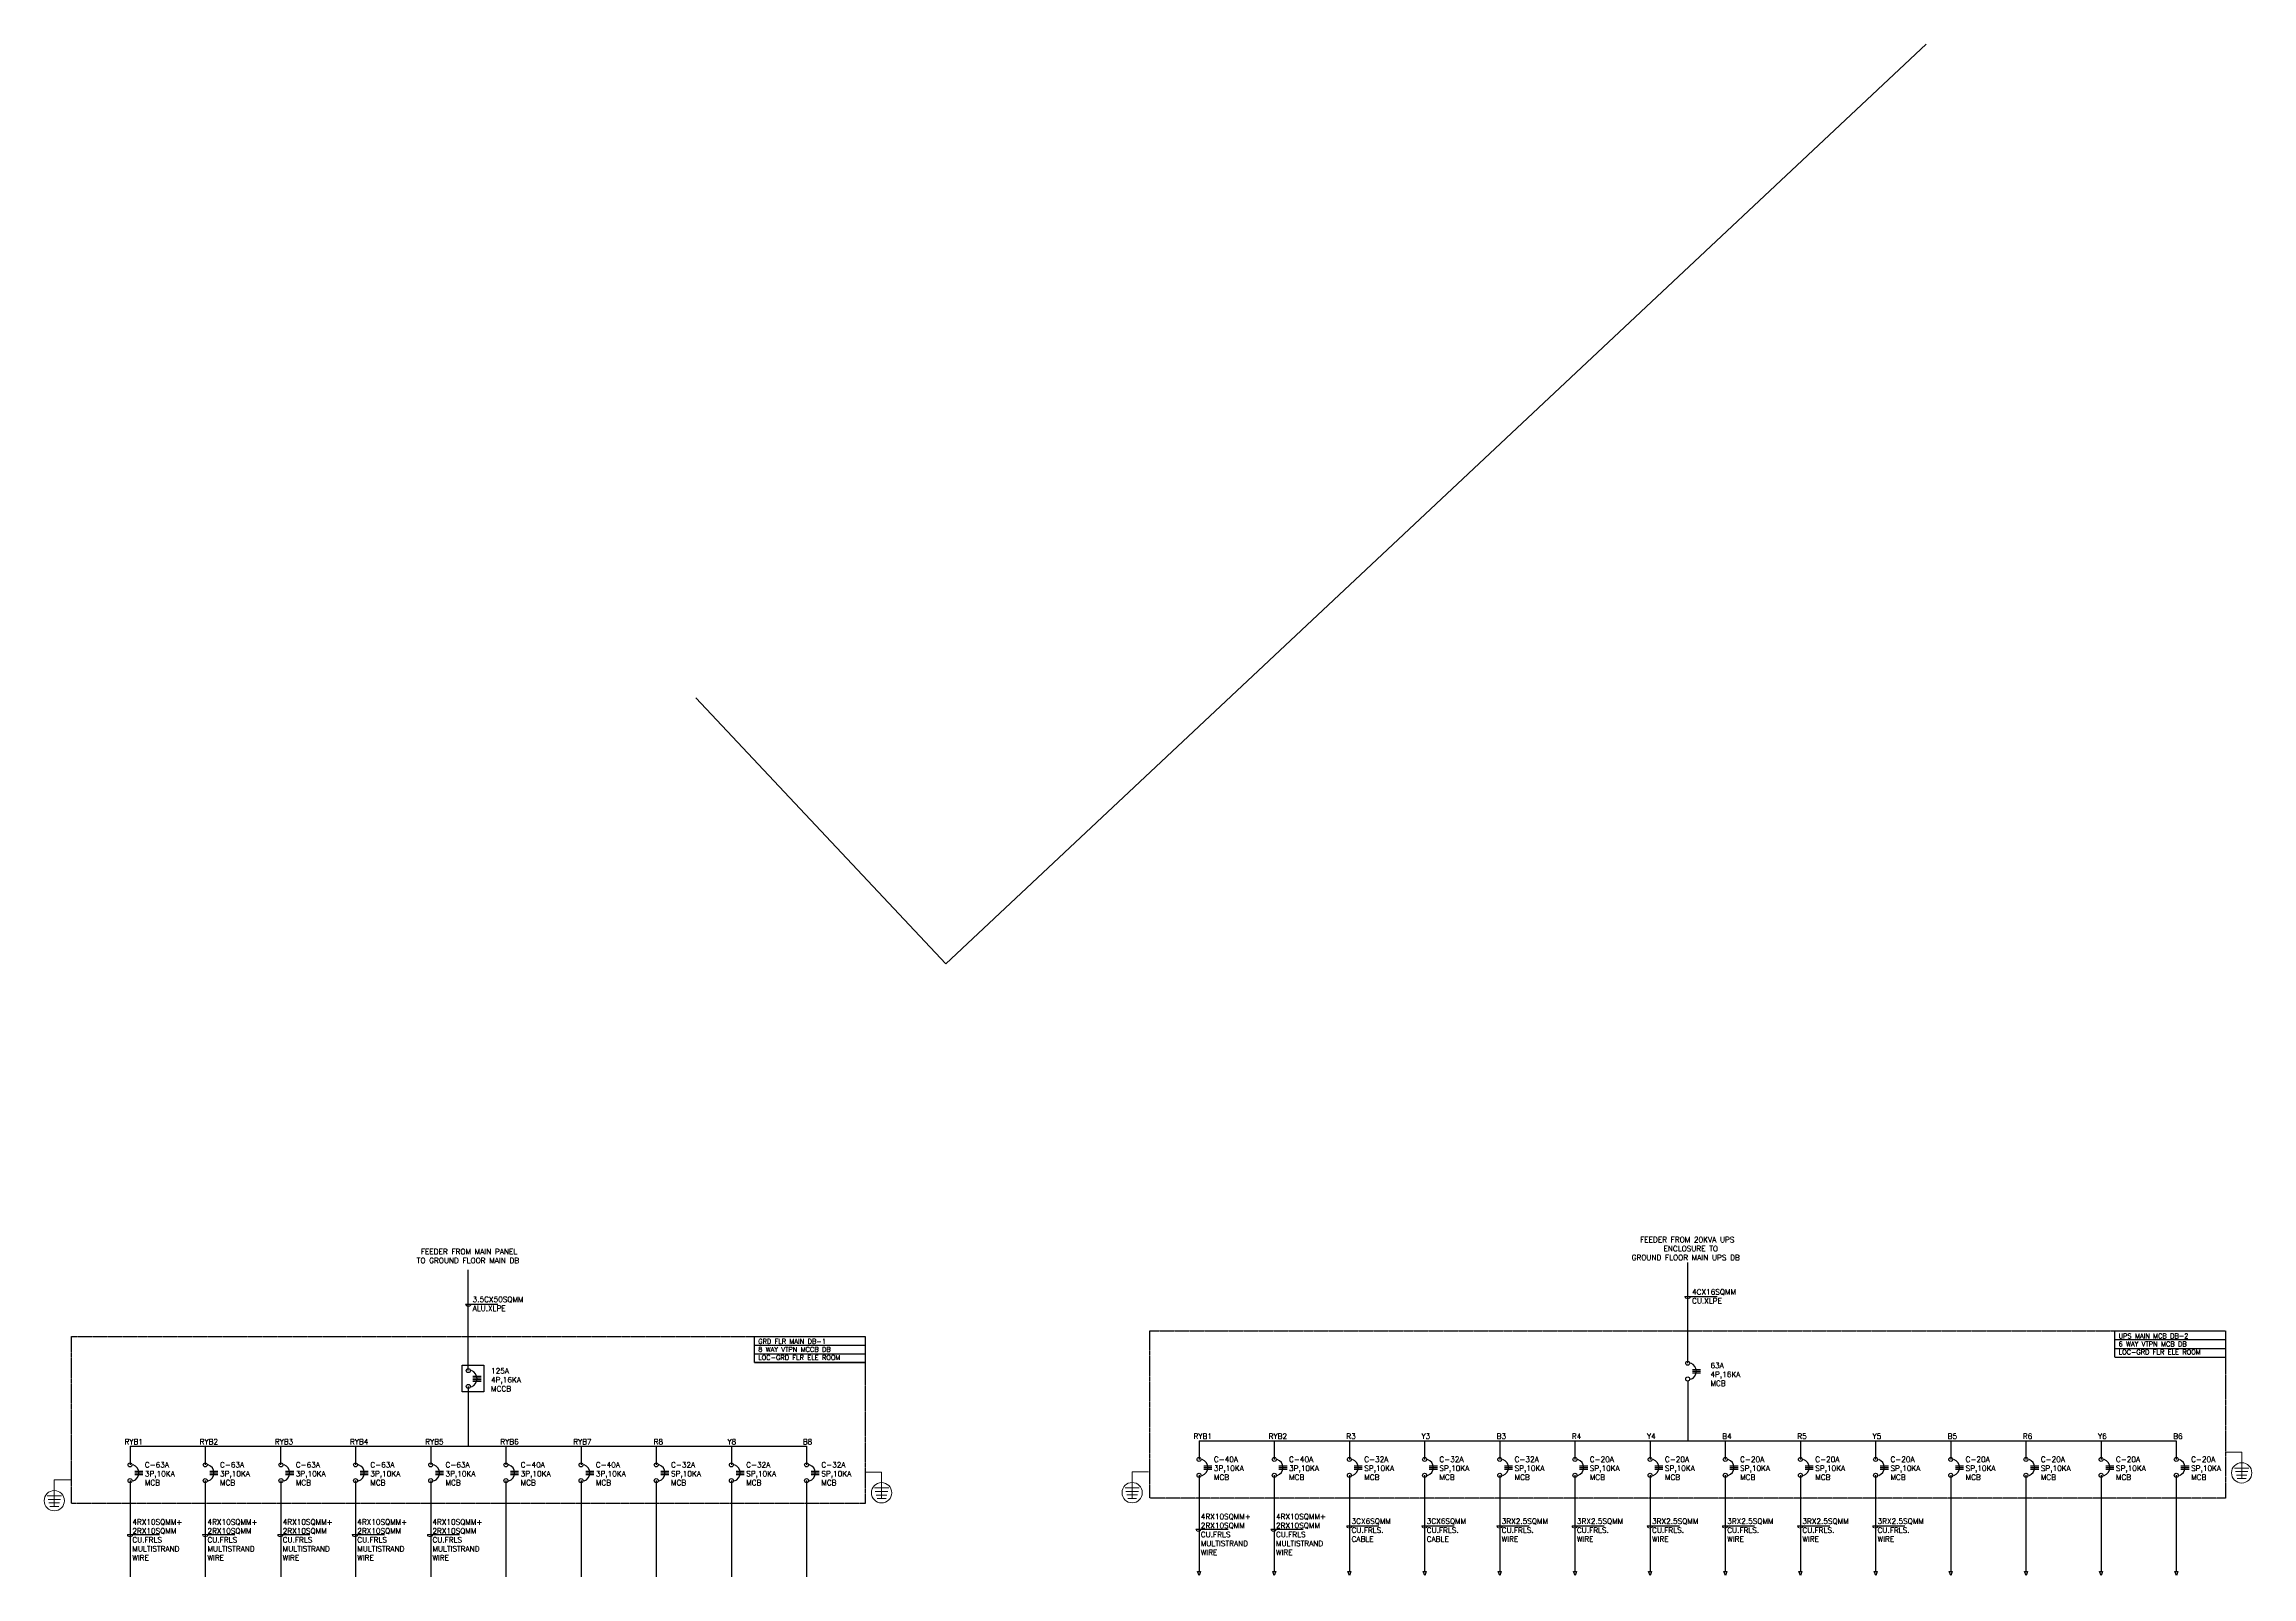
# Model space of a CAD drawing. Header units: inches. Extents: x 1505 to 45938, y 688 to 13260.
# Drawn here: x 5222 to 13446, y 7411 to 13122 of the extents above; entities that cross this region are included whole.
import ezdxf

# ---------------------------------------------------------------- set-up
doc = ezdxf.new("R2010")
doc.units = ezdxf.units.IN
doc.header["$MEASUREMENT"] = 0
doc.linetypes.add('DASHED', pattern=[0.75, 0.5, -0.25])
doc.linetypes.add('DASHED2', pattern=[0.375, 0.25, -0.125])
for name, color, linetype, lineweight in [('ELC.CABLE', 6, 'Continuous', 25), ('ELEC CT', 4, 'Continuous', 18), ('ELEC TEXT', 7, 'Continuous', 25), ('ELEC_PANEL', 3, 'DASHED', 30)]:
    doc.layers.add(name, color=color, linetype=linetype, lineweight=lineweight)
for name, color, linetype in [('ELEC MCB', 6, 'Continuous'), ('ELEC MCCB', 11, 'Continuous'), ('FITTING', 7, 'Continuous')]:
    doc.layers.add(name, color=color, linetype=linetype)
doc.styles.add('ANAMIKA', font='romans.shx')
doc.styles.add('SARVESH', font='romans.shx')

# ---------------------------------------------------------------- blocks, each defined once
blk = doc.blocks.new('3P MCB')
for points in [[(17.5, -24), (47.5, -24)], [(17.5, -30), (47.5, -30)], [(17.5, -36), (47.5, -36)]]:
    blk.add_lwpolyline(points)
at = {"lineweight": 25}
for centre in [(0, 0), (0, -58.8)]:
    blk.add_circle(centre, 7.5, dxfattribs=at)
blk.add_arc((0.6, -30), 31.9, 289.80387, 70.19613, dxfattribs=at)
blk = doc.blocks.new('EARTHING')
at = {"layer": 'ELEC CT', "color": 7}
for p, q in [((-8.8, 0), (8.8, 0)), ((-7.8, -4.4), (7.8, -4.4)), ((-6.6, -8.8), (6.6, -8.8)), ((-5.5, -13.2), (5.5, -13.2))]:
    blk.add_line(p, q, dxfattribs=at)
for points in [[(0, 19.7), (-20.1, 19.7)], [(0, -13.2), (0, 19.7)]]:
    blk.add_lwpolyline(points, dxfattribs=at)
blk.add_circle((0, -6), 12.6, dxfattribs=at)
blk = doc.blocks.new('4P MCCB')
at = {"lineweight": 25}
blk.add_lwpolyline([(-40, 100), (40, 100), (40, 0), (-40, 0)], close=True, dxfattribs=at)
for points in [[(0, 58.4), (30, 58.4)], [(0, 52.4), (30, 52.4)], [(0, 46.4), (30, 46.4)], [(0, 40.4), (30, 40.4)]]:
    blk.add_lwpolyline(points)
for centre in [(-17.5, 79.4), (-17.5, 20.6)]:
    blk.add_circle(centre, 7.5, dxfattribs=at)
blk.add_arc((-16.9, 49.4), 31.9, 289.80387, 70.19613, dxfattribs=at)

msp = doc.modelspace()

# ---------------------------------------------------------------- linework, layer by layer
for points in [[(7650.2, 10686.4), (8580.9, 9694.6), (12232.6, 13121.6)], [(6792.3, 8427.5), (6912.3, 8427.5)], [(11334.4, 8455.2), (11454.4, 8455.2)], [(5532.3, 7569), (5652.3, 7569)], [(5812.3, 7569), (5932.3, 7569)], [(6092.3, 7569), (6212.3, 7569)], [(6370, 7569), (6490, 7569)], [(6650, 7569), (6770, 7569)], [(9512.2, 7589.2), (9632.2, 7589.2)], [(9792.2, 7589.2), (9912.2, 7589.2)], [(10074.4, 7600.9), (10194.4, 7600.9)], [(10354.4, 7600.9), (10474.4, 7600.9)], [(10633.7, 7600.9), (10753.7, 7600.9)], [(10913.7, 7600.9), (11033.7, 7600.9)], [(11193.7, 7600.9), (11313.7, 7600.9)], [(11473.7, 7600.9), (11593.7, 7600.9)], [(11753.7, 7600.9), (11873.7, 7600.9)], [(12033.7, 7600.9), (12153.7, 7600.9)]]:
    msp.add_lwpolyline(points)
at = {"color": 6}
for points in [[(6802.3, 8179.5), (6802.3, 8555)], [(11344.4, 8207.2), (11344.4, 8582.7)], [(5542.3, 7769.7), (5542.3, 7411.2)], [(5822.3, 7769.7), (5822.3, 7411.2)], [(6104.5, 7769.7), (6104.5, 7411.2)], [(6382.3, 7769.7), (6382.3, 7411.2)], [(6662.3, 7769.7), (6662.3, 7411.2)], [(6942.3, 7769.7), (6942.3, 7411.2)], [(7222.3, 7769.7), (7222.3, 7411.2)], [(7502.3, 7769.7), (7502.3, 7411.2)], [(7782.3, 7769.7), (7782.3, 7411.2)], [(8062.3, 7769.7), (8062.3, 7411.2)], [(9524.4, 7789.9), (9524.4, 7431.4)], [(9804.4, 7789.9), (9804.4, 7431.4)], [(10084.4, 7789.9), (10084.4, 7431.4)], [(10364.4, 7789.9), (10364.4, 7431.4)], [(10644.4, 7789.9), (10644.4, 7431.4)], [(10924.4, 7789.9), (10924.4, 7431.4)], [(11204.4, 7789.9), (11204.4, 7431.4)], [(11484.4, 7789.9), (11484.4, 7431.4)], [(11764.4, 7789.9), (11764.4, 7431.4)], [(12044.4, 7789.9), (12044.4, 7431.4)], [(12324.4, 7789.9), (12324.4, 7431.4)], [(12604.4, 7789.9), (12604.4, 7431.4)], [(12884.4, 7789.9), (12884.4, 7431.4)], [(13164.4, 7789.9), (13164.4, 7431.4)]]:
    msp.add_lwpolyline(points, dxfattribs=at)
at = {"layer": 'ELC.CABLE'}
for p, q in [((5542.3, 7898.5), (8062.3, 7898.5)), ((9524.4, 7918.6), (13164.4, 7918.6))]:
    msp.add_line(p, q, dxfattribs=at)
for points in [[(5542.3, 7898.5), (5542.3, 7828.5)], [(5822.3, 7898.5), (5822.3, 7828.5)], [(6102.3, 7898.5), (6102.3, 7828.5)], [(6382.3, 7898.5), (6382.3, 7828.5)], [(6662.3, 7898.5), (6662.3, 7828.5)], [(6942.3, 7898.5), (6942.3, 7828.5)], [(7222.3, 7898.5), (7222.3, 7828.5)], [(7502.3, 7898.5), (7502.3, 7828.5)], [(7782.3, 7898.5), (7782.3, 7828.5)], [(8062.3, 7898.5), (8062.3, 7828.5)], [(9524.4, 7918.6), (9524.4, 7848.6)], [(9804.4, 7918.6), (9804.4, 7848.6)], [(10084.4, 7918.6), (10084.4, 7848.6)], [(10364.4, 7918.6), (10364.4, 7848.6)], [(10644.4, 7918.6), (10644.4, 7848.6)], [(10924.4, 7918.6), (10924.4, 7848.6)], [(11204.4, 7918.6), (11204.4, 7848.6)], [(11484.4, 7918.6), (11484.4, 7848.6)], [(11764.4, 7918.6), (11764.4, 7848.6)], [(12044.4, 7918.6), (12044.4, 7848.6)], [(12324.4, 7918.6), (12324.4, 7848.6)], [(12604.4, 7918.6), (12604.4, 7848.6)], [(12884.4, 7918.6), (12884.4, 7848.6)], [(13164.4, 7918.6), (13164.4, 7848.6)]]:
    msp.add_lwpolyline(points, dxfattribs=at)
at = {"layer": 'ELEC TEXT', "color": 6}
for points in [[(6802.3, 8120.7), (6802.3, 7898.5)], [(11344.4, 8140.9), (11344.4, 7918.6)], [(9518.7, 7431.4), (9529.7, 7431.4), (9524.7, 7416.4), (9518.7, 7431.4)], [(9798.7, 7431.4), (9809.7, 7431.4), (9804.7, 7416.4), (9798.7, 7431.4)], [(10078.7, 7431.4), (10089.7, 7431.4), (10084.7, 7416.4), (10078.7, 7431.4)], [(10358.7, 7431.4), (10369.7, 7431.4), (10364.7, 7416.4), (10358.7, 7431.4)], [(10638.7, 7431.4), (10649.7, 7431.4), (10644.7, 7416.4), (10638.7, 7431.4)], [(10918.7, 7431.4), (10929.7, 7431.4), (10924.7, 7416.4), (10918.7, 7431.4)], [(11198.7, 7431.4), (11209.7, 7431.4), (11204.7, 7416.4), (11198.7, 7431.4)], [(11478.7, 7431.4), (11489.7, 7431.4), (11484.7, 7416.4), (11478.7, 7431.4)], [(11758.7, 7431.4), (11769.7, 7431.4), (11764.7, 7416.4), (11758.7, 7431.4)], [(12038.7, 7431.4), (12049.7, 7431.4), (12044.7, 7416.4), (12038.7, 7431.4)], [(12318.7, 7431.4), (12329.7, 7431.4), (12324.7, 7416.4), (12318.7, 7431.4)], [(12598.7, 7431.4), (12609.7, 7431.4), (12604.7, 7416.4), (12598.7, 7431.4)], [(12878.7, 7431.4), (12889.7, 7431.4), (12884.7, 7416.4), (12878.7, 7431.4)], [(13158.7, 7431.4), (13169.7, 7431.4), (13164.7, 7416.4), (13158.7, 7431.4)]]:
    msp.add_lwpolyline(points, dxfattribs=at)
at = {"layer": 'ELEC_PANEL', "linetype": 'DASHED2'}
for points in [[(5324.1, 8307.3), (8280.5, 8307.3), (8280.5, 7684.5), (5324.1, 7684.5)], [(9341.1, 8327.4), (13347.7, 8327.4), (13347.7, 7704.7), (9341.1, 7704.7)]]:
    msp.add_lwpolyline(points, close=True, dxfattribs=at)
at = {"layer": 'ELEC_PANEL'}
for points in [[(7868.2, 8307.3), (8280.5, 8307.3), (8280.5, 8210.1), (7868.2, 8210)], [(12935.4, 8327.4), (13347.7, 8327.4), (13347.7, 8228.4), (12935.4, 8228.4)]]:
    msp.add_lwpolyline(points, close=True, dxfattribs=at)
at = {"layer": 'ELEC_PANEL', "linetype": 'Continuous'}
for points in [[(7868.2, 8274.9), (8280.5, 8274.9)], [(7868.2, 8242.5), (8280.5, 8242.5)], [(12935.4, 8295), (13347.7, 8295)], [(12935.4, 8262.6), (13347.7, 8262.6)], [(7868.2, 8210), (8280.5, 8210.1)], [(7868.2, 8210), (8280.5, 8210.1)]]:
    msp.add_lwpolyline(points, dxfattribs=at)
at = {"layer": 'ELEC_PANEL'}
for points in [[(7868.2, 8242.5), (8212.7, 8242.5)], [(12935.4, 8262.6), (13280, 8262.6)]]:
    msp.add_lwpolyline(points, dxfattribs=at)
at = {"layer": 'FITTING', "lineweight": 15, "extrusion": (0, 0, -1)}
for centre in [(6802.3, 8427.5), (11344.4, 8455.2), (5542.3, 7569), (5822.3, 7569), (6102.3, 7569), (6380, 7569), (6660, 7569), (9522.2, 7589.2), (9802.2, 7589.2), (10084.4, 7600.9), (10364.4, 7600.9), (10643.7, 7600.9), (10923.7, 7600.9), (11203.7, 7600.9), (11483.7, 7600.9), (11763.7, 7600.9), (12043.7, 7600.9)]:
    msp.add_ellipse(centre, major_axis=(-10, 0), ratio=0.785432, start_param=3.141593, end_param=6.283185, dxfattribs=at)

# ---------------------------------------------------------------- block references
at = {"layer": 'ELEC MCB', "color": 6, "lineweight": 25}
for p in [(11344.4, 8207.2), (5542.3, 7828.5), (6662.3, 7828.5), (6942.3, 7828.5), (7222.3, 7828.5), (7502.3, 7828.5), (7782.3, 7828.5), (8062.3, 7828.5), (9524.4, 7848.6), (9804.4, 7848.6), (10084.4, 7848.6), (10364.4, 7848.6), (10644.4, 7848.6), (10924.4, 7848.6), (11204.4, 7848.6), (11484.4, 7848.6), (11764.4, 7848.6), (12044.4, 7848.6), (12324.4, 7848.6), (12604.4, 7848.6), (12884.4, 7848.6), (13164.4, 7848.6)]:
    msp.add_blockref('3P MCB', p, dxfattribs=at)
at = {"layer": 'ELEC MCB', "color": 2, "lineweight": 25, "true_color": 0xf1eb1f}
for p in [(5822.3, 7828.5), (6104.5, 7828.5), (6382.3, 7828.5)]:
    msp.add_blockref('3P MCB', p, dxfattribs=at)
at = {"layer": 'ELEC MCCB'}
msp.add_blockref('4P MCCB', (6819.8, 8100.1), dxfattribs=at)
at = {"layer": 'ELEC_PANEL', "color": 7, "yscale": 3, "zscale": 3}
for p, xscale in [((13408, 7816.7), 3), ((5260.2, 7713), -3), ((8341.8, 7742.5), 3), ((9275.1, 7742.9), -3)]:
    msp.add_blockref('EARTHING', p, dxfattribs=dict(at, xscale=xscale))

# ---------------------------------------------------------------- texts
at = {"layer": 'ELEC TEXT', "linetype": 'DASHED2', "char_height": 20, "attachment_point": 4, "style": 'SARVESH'}
for s, insert, width in [('\\pi47.52473;FEEDER FROM 20KVA UPS \\P\\pi134.66759;ENCLOSURE TO \\P\\pi16.09616,t76.09616;GROUND FLOOR MAIN UPS DB ', (11119.6, 8634.1), 493.145), ('\\pi23.45077;FEEDER FROM MAIN PANEL \\P\\pi8.21268,t68.21268;TO GROUND FLOOR MAIN DB ', (6602.1, 8606.4), 455.473), ('4CX16SQMM \\PCU.XLPE', (11360.6, 8456.1), 200.319), ('3.5CX50SQMM \\PALU.XLPE', (6818.4, 8428.4), 200.319), ('\\pt60.01;125A\\P\\ptz;4P,16KA\\PMCCB', (6887.1, 8145.4), 200.319), ('\\pt60.01;63A\\P\\ptz;4P,16KA\\PMCB', (11429.3, 8165.6), 200.319), ('\\pt60.01;RYB1', (5521.5, 7914.7), 200.319), ('\\pt60.01;RYB2', (5801.5, 7914.7), 200.319), ('\\pt60.01;RYB3', (6081.5, 7914.7), 200.319), ('\\pt60.01;RYB4', (6361.5, 7914.7), 200.319), ('\\pt60.01;RYB5', (6641.5, 7914.7), 200.319), ('\\pt60.01;RYB6', (6921.5, 7914.7), 200.319), ('\\pt60.01;RYB7', (7192.9, 7914.7), 200.319), ('\\pt60.01;R8', (7492.8, 7914.7), 200.319), ('\\pt60.01;Y8', (7767.6, 7914.7), 200.319), ('\\pt60.01;B8 ', (8048.2, 7914.7), 200.319), ('\\pt60.01;RYB1', (9503.7, 7934.9), 200.319), ('\\pt60.01;RYB2', (9783.7, 7934.9), 200.319), ('\\pt60.01;R3', (10072.9, 7934.9), 200.319), ('\\pt60.01;Y3', (10352.9, 7934.9), 200.319), ('\\pt60.01;B3', (10632.9, 7934.9), 200.319), ('\\pt60.01;R4', (10912.9, 7934.9), 200.319), ('\\pt60.01;Y4', (11192.9, 7934.9), 200.319), ('B4', (11472.9, 7934.9), 200.319), ('\\pt60.01;R5', (11752.9, 7934.9), 200.319), ('\\pt60.01;Y5', (12032.9, 7934.9), 200.319), ('\\pt60.01;B5', (12312.9, 7934.9), 200.319), ('\\pt60.01;R6', (12592.9, 7934.9), 200.319), ('\\pt60.01;Y6', (12872.9, 7934.9), 200.319), ('\\pt60.01;B6', (13152.9, 7934.9), 200.319), ('\\pt60.01;C-63A\\P\\ptz;3P,10KA\\PMCB', (5597.4, 7795.5), 200.319), ('\\pt60.01;C-63A\\P\\ptz;3P,10KA\\PMCB', (5877.4, 7795.5), 200.319), ('\\pt60.01;C-63A\\P\\ptz;3P,10KA\\PMCB', (6159.6, 7795.5), 200.319), ('\\pt60.01;C-63A\\P\\ptz;3P,10KA\\PMCB', (6437.4, 7795.5), 200.319), ('\\pt60.01;C-63A\\P\\ptz;3P,10KA\\PMCB', (6717.4, 7795.5), 200.319), ('\\pt60.01;C-40A\\P\\ptz;3P,10KA\\PMCB', (6997.4, 7795.5), 200.319), ('\\pt60.01;C-40A\\P\\ptz;3P,10KA\\PMCB', (7277.4, 7795.5), 200.319), ('\\pt60.01;C-32A\\P\\ptz;SP,10KA\\PMCB', (7557.4, 7795.5), 200.319), ('\\pt60.01;C-32A\\P\\ptz;SP,10KA\\PMCB', (7837.4, 7795.5), 200.319), ('\\pt60.01;C-32A\\P\\ptz;SP,10KA\\PMCB', (8117.4, 7795.5), 200.319), ('\\pt60.01;C-40A\\P\\ptz;3P,10KA\\PMCB', (9579.6, 7815.7), 200.319), ('\\pt60.01;C-40A\\P\\ptz;3P,10KA\\PMCB', (9859.6, 7815.7), 200.319), ('\\pt60.01;C-32A\\P\\ptz;SP,10KA\\PMCB', (10139.6, 7815.7), 200.319), ('\\pt60.01;C-32A\\P\\ptz;SP,10KA\\PMCB', (10419.6, 7815.7), 200.319), ('\\pt60.01;C-32A\\P\\ptz;SP,10KA\\PMCB', (10699.6, 7815.7), 200.319), ('\\pt60.01;C-20A\\P\\ptz;SP,10KA\\PMCB', (10979.6, 7815.7), 200.319), ('\\pt60.01;C-20A\\P\\ptz;SP,10KA\\PMCB', (11259.6, 7815.7), 200.319), ('\\pt60.01;C-20A\\P\\ptz;SP,10KA\\PMCB', (11539.6, 7815.7), 200.319), ('\\pt60.01;C-20A\\P\\ptz;SP,10KA\\PMCB', (11819.6, 7815.7), 200.319), ('\\pt60.01;C-20A\\P\\ptz;SP,10KA\\PMCB', (12099.6, 7815.7), 200.319), ('\\pt60.01;C-20A\\P\\ptz;SP,10KA\\PMCB', (12379.6, 7815.7), 200.319), ('\\pt60.01;C-20A\\P\\ptz;SP,10KA\\PMCB', (12659.6, 7815.7), 200.319), ('\\pt60.01;C-20A\\P\\ptz;SP,10KA\\PMCB', (12939.6, 7815.7), 200.319), ('\\pt60.01;C-20A\\P\\ptz;SP,10KA\\PMCB', (12939.6, 7815.7), 200.319), ('\\pt60.01;C-20A\\P\\ptz;SP,10KA\\PMCB', (13219.6, 7815.7), 200.319), ('4RX10SQMM+\\P2RX10SQMM CU.FRLS MULTISTRAND WIRE ', (5550.9, 7549), 200.319), ('4RX10SQMM+\\P2RX10SQMM CU.FRLS MULTISTRAND WIRE ', (5830.9, 7549), 200.319), ('4RX10SQMM+\\P2RX10SQMM CU.FRLS MULTISTRAND WIRE ', (6110.9, 7549), 200.319), ('4RX10SQMM+\\P2RX10SQMM CU.FRLS MULTISTRAND WIRE ', (6388.7, 7549), 200.319), ('4RX10SQMM+\\P2RX10SQMM CU.FRLS MULTISTRAND WIRE ', (6668.7, 7549), 200.319), ('4RX10SQMM+\\P2RX10SQMM CU.FRLS MULTISTRAND WIRE ', (9530.9, 7569.1), 200.319), ('4RX10SQMM+\\P2RX10SQMM CU.FRLS MULTISTRAND WIRE ', (9810.9, 7569.1), 200.319), ('3CX6SQMM \\PCU.FRLS.\\PCABLE', (10092.4, 7585.3), 200.319), ('3CX6SQMM \\PCU.FRLS.\\PCABLE', (10372.4, 7585.3), 200.319), ('3RX2.5SQMM \\PCU.FRLS.\\PWIRE', (10651.7, 7585.3), 200.319), ('3RX2.5SQMM \\PCU.FRLS.\\PWIRE', (10931.7, 7585.3), 200.319), ('3RX2.5SQMM \\PCU.FRLS.\\PWIRE', (11211.7, 7585.3), 200.319), ('3RX2.5SQMM \\PCU.FRLS.\\PWIRE', (11491.7, 7585.3), 200.319), ('3RX2.5SQMM \\PCU.FRLS.\\PWIRE', (11771.7, 7585.3), 200.319), ('3RX2.5SQMM \\PCU.FRLS.\\PWIRE', (12051.7, 7585.3), 200.319)]:
    msp.add_mtext(s, dxfattribs=dict(at, insert=insert, width=width))
at = {"layer": 'ELEC TEXT', "char_height": 18, "width": 461.336, "attachment_point": 1, "style": 'ANAMIKA'}
for s, insert in [('UPS MAIN MCB DB-2\\P6 WAY VTPN MCB DB\\PLOC-GRD FLR ELE ROOM', (12949.4, 8317.7)), ('GRD FLR MAIN DB-1\\P8 WAY VTPN MCCB DB\\PLOC-GRD FLR ELE ROOM', (7882.1, 8297.5))]:
    msp.add_mtext(s, dxfattribs=dict(at, insert=insert))

doc.saveas('drawing.dxf')
